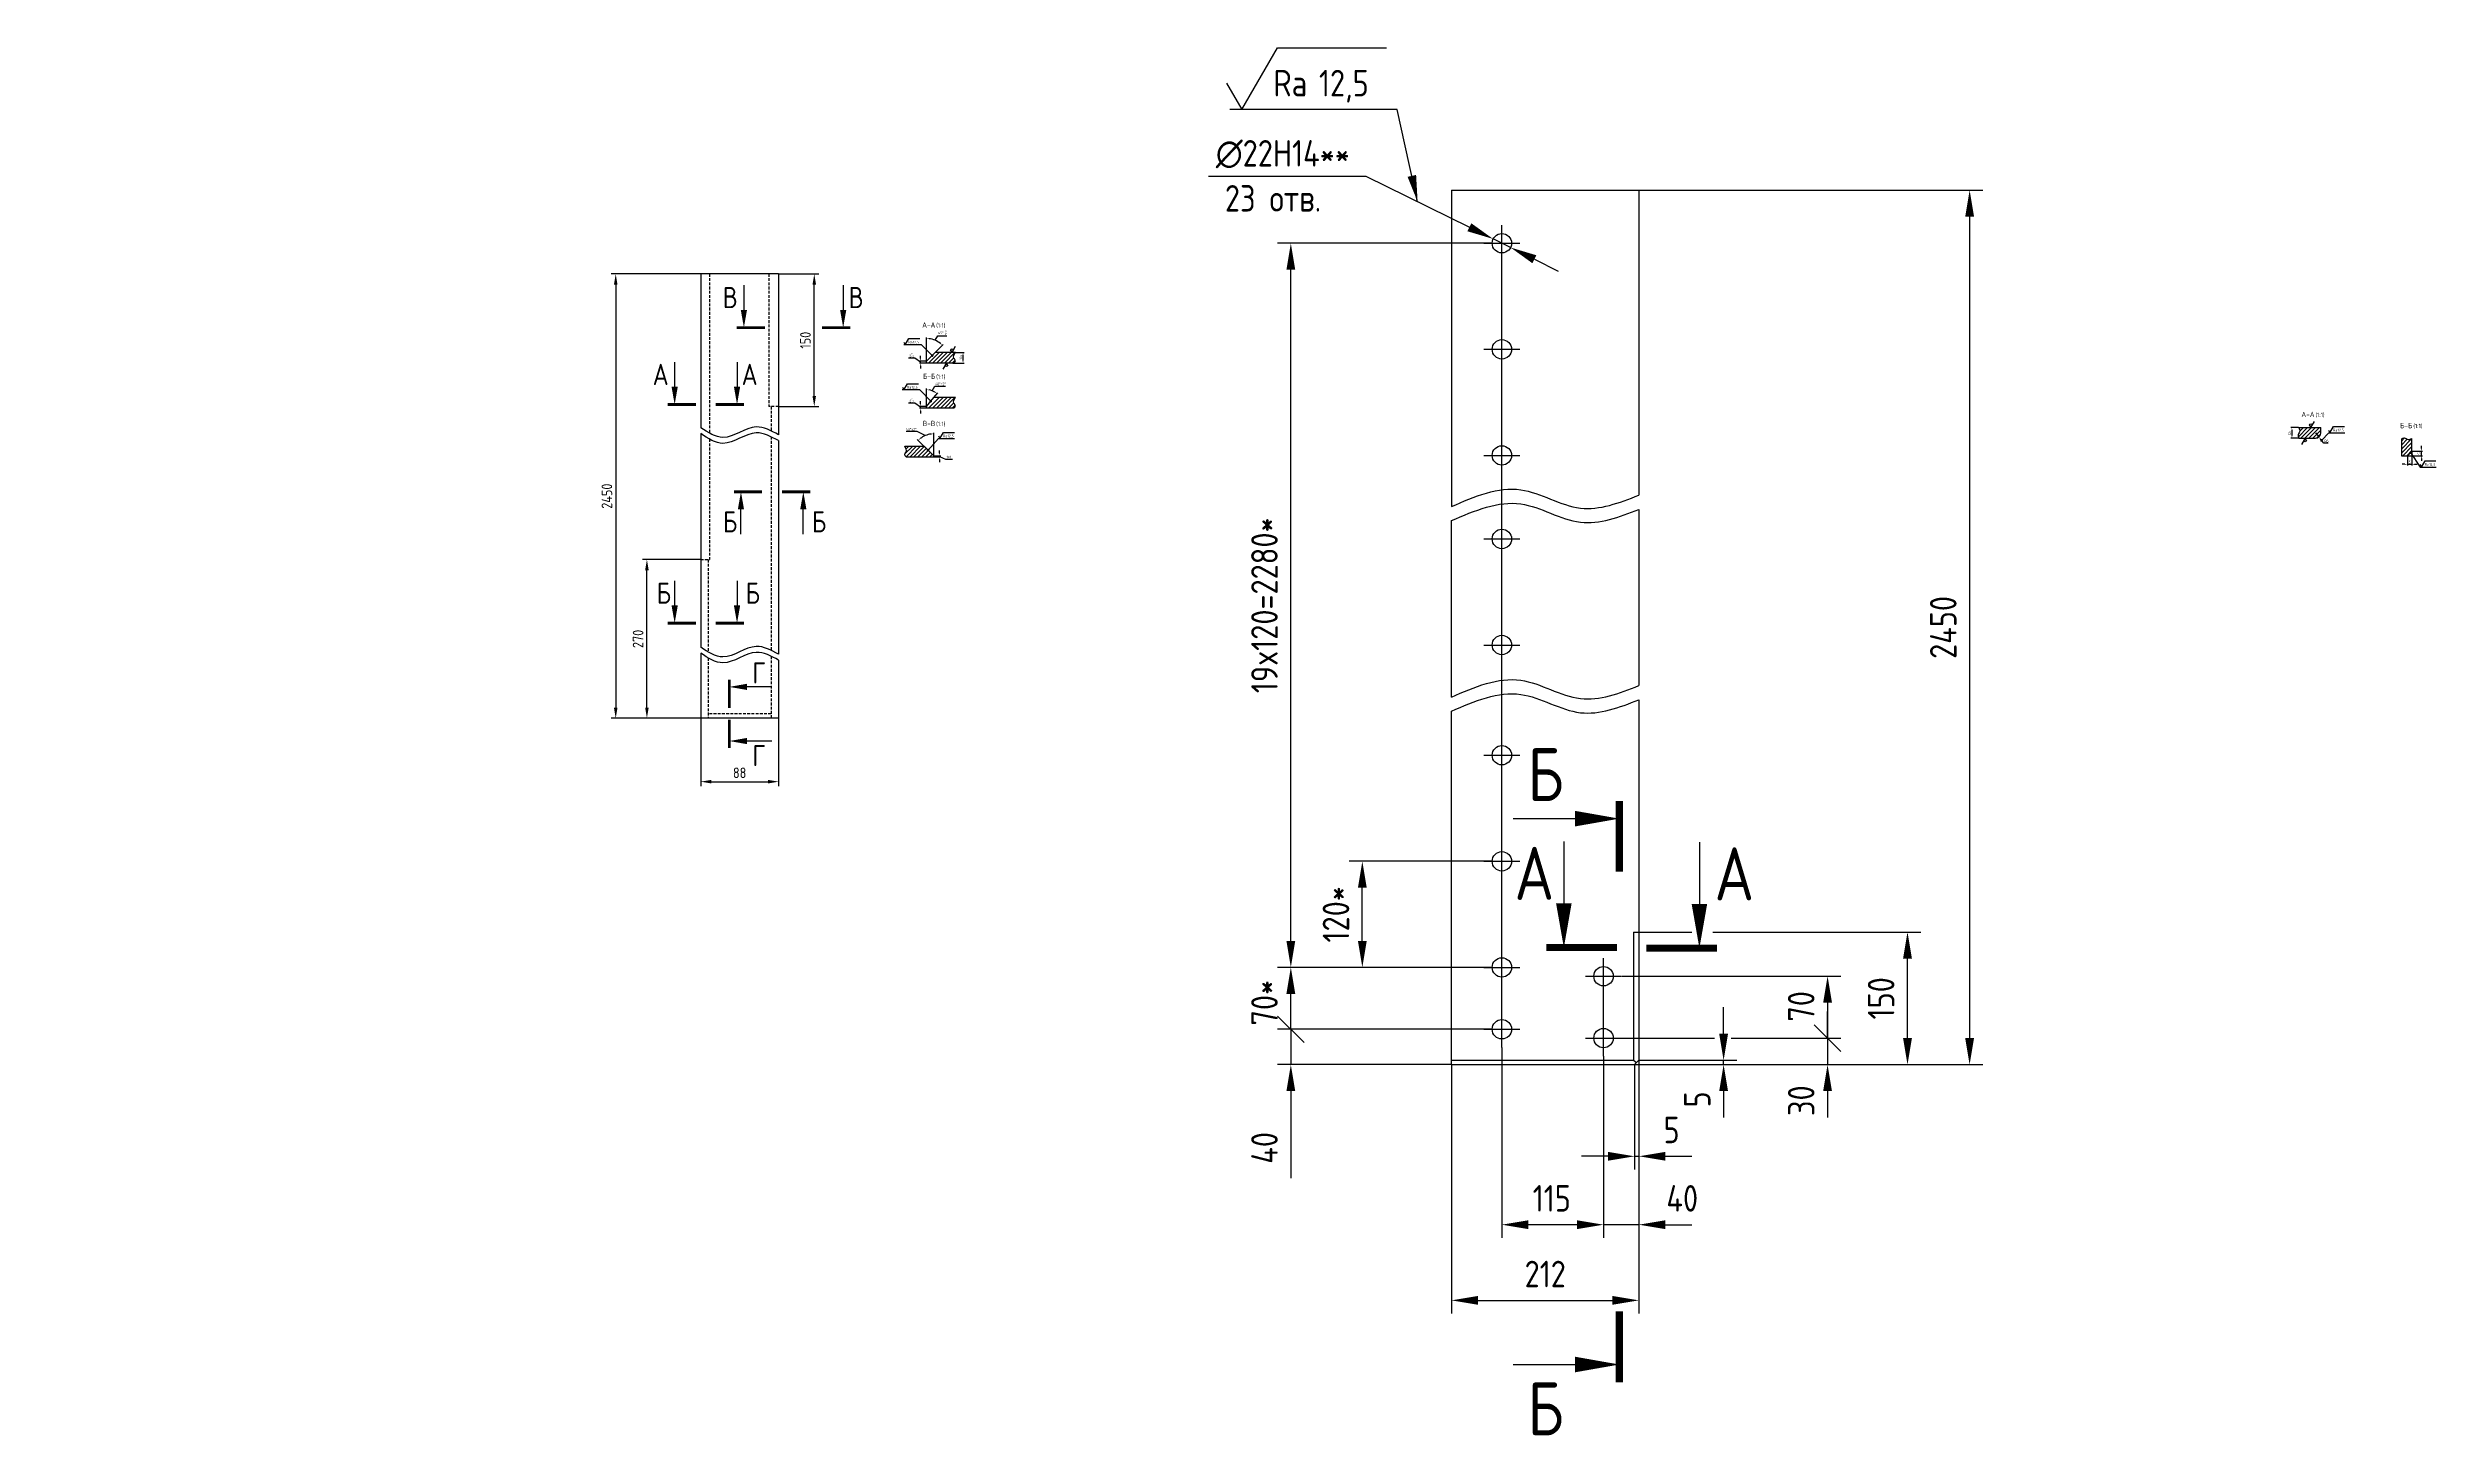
# Model space of a CAD drawing. Header units: millimetres. Extents: x 101 to 2803, y -903 to 666.
# The model-space entities are those that its viewports show. They can reach past a viewport. Long polylines and large blocks are cut down to what shows.
import ezdxf
from ezdxf.enums import TextEntityAlignment as Align

# ---------------------------------------------------------------- set-up
doc = ezdxf.new("R2010")
doc.units = ezdxf.units.MM
doc.header["$LTSCALE"] = 0.5
doc.linetypes.add('CENTER', pattern=[2, 1.25, -0.25, 0.25, -0.25])
doc.linetypes.add('HIDDEN', pattern=[9.525, 6.35, -3.175])
for name, color, linetype in [('Bord', 1, 'Continuous'), ('Cen', 5, 'CENTER'), ('Cont', 6, 'Continuous'), ('Dim', 7, 'Continuous'), ('Hatch', 2, 'Continuous'), ('Hide', 2, 'HIDDEN'), ('Text', 3, 'Continuous'), ('Textb', 6, 'Continuous')]:
    doc.layers.add(name, color=color, linetype=linetype)
doc.styles.add('Style1', font='romans.shx', dxfattribs={"width": 0.8})
doc.dimstyles.new('Anqular', dxfattribs={"dimtxt": 3, "dimasz": 3, "dimexe": 1.25, "dimexo": 0, "dimgap": 1, "dimtad": 2, "dimtoh": 1, "dimtxsty": 'Style1', "dimcen": 2.5, "dimclrt": 3, "dimadec": 0, "dimazin": 0, "dimtfac": 1, "dimtmove": 1, "dimatfit": 3, "dimfxl": 1, "dimarcsym": 0})
doc.dimstyles.new('Anqular$2', dxfattribs={"dimtxt": 3, "dimasz": 3, "dimexe": 1.25, "dimexo": 0, "dimgap": 1, "dimtad": 2, "dimtoh": 1, "dimtxsty": 'Style1', "dimcen": 2.5, "dimclrt": 3, "dimadec": 0, "dimazin": 0, "dimtfac": 1, "dimtmove": 1, "dimatfit": 3, "dimfxl": 1, "dimarcsym": 0})
doc.dimstyles.new('DIA_2', dxfattribs={"dimscale": 2, "dimtxt": 3, "dimasz": 3, "dimexe": 0.18, "dimexo": 0.0625, "dimgap": 1, "dimtad": 1, "dimtih": 1, "dimtoh": 1, "dimdec": 0, "dimdsep": 46, "dimtxsty": 'Style1', "dimcen": 0, "dimclrt": 3, "dimadec": 0, "dimazin": 0, "dimtfac": 1, "dimtdec": 0, "dimtmove": 0, "dimatfit": 3, "dimfxl": 1, "dimtolj": 1, "dimarcsym": 0})
doc.dimstyles.new('Lin', dxfattribs={"dimtxt": 3, "dimasz": 3, "dimexe": 1.25, "dimexo": 0, "dimgap": 1, "dimtad": 1, "dimtoh": 1, "dimdec": 3, "dimtxsty": 'Style1', "dimcen": 2.5, "dimclrt": 3, "dimadec": 0, "dimazin": 0, "dimtfac": 1, "dimtdec": 3, "dimtmove": 0, "dimatfit": 3, "dimldrblk": 'DOT', "dimfxl": 1, "dimarcsym": 0})
doc.dimstyles.new('Lin$0', dxfattribs={"dimtxt": 3, "dimasz": 3, "dimexe": 1.25, "dimexo": 0, "dimgap": 1, "dimtad": 1, "dimtoh": 1, "dimtxsty": 'Style1', "dimcen": 2.5, "dimclrt": 3, "dimadec": 0, "dimazin": 0, "dimtfac": 1, "dimtmove": 0, "dimatfit": 3, "dimldrblk": 'NONE', "dimfxl": 1, "dimarcsym": 0})
doc.dimstyles.new('LIN10', dxfattribs={"dimscale": 10, "dimtxt": 3, "dimasz": 3, "dimexe": 1.5, "dimexo": 0, "dimgap": 1.48, "dimtad": 1, "dimdec": 1, "dimzin": 12, "dimdsep": 46, "dimtxsty": 'Style1', "dimcen": 0, "dimclrt": 3, "dimadec": 0, "dimazin": 0, "dimtfac": 1, "dimtdec": 1, "dimtmove": 0, "dimatfit": 0, "dimfxl": 1, "dimtolj": 1, "dimtzin": 12, "dimarcsym": 0})

msp = doc.modelspace()

# ---------------------------------------------------------------- texts
at = {"layer": 'Hatch', "color": 3, "style": 'Style1', "width": 0.8}
msp.add_text('23 отв.', height=30, dxfattribs=at).set_placement((1432.3335, 481.141))

# ---------------------------------------------------------------- blocks, each defined once
blk = doc.blocks.new('ZNAK02')
at = {"layer": 'Textb', "style": 'Style1', "width": 0.8}
blk.add_attdef('А-А', text='', height=6, dxfattribs=at).set_placement((13.9, -0.1), align=Align.RIGHT)
blk.add_attdef('SC(1)', (14.9, -0.1), '', height=5, dxfattribs=at)
blk = doc.blocks.new('*D12')
at = {"layer": 'Defpoints', "color": 0, "transparency": 16777216}
for p in [(1088.1, 311.8), (1094.7, 311.8, 0), (1094.7, 309.8)]:
    blk.add_point(p, dxfattribs=at)
at = {"layer": 'Dim', "color": 0, "lineweight": -2, "transparency": 16777216}
for p, q in [((1081.5, 315.4), (1074.3, 315.4)), ((1088.1, 310.8), (1081.5, 315.4)), ((1094.7, 311.8), (1086.9, 311.8)), ((1094.7, 309.8), (1086.9, 309.8)), ((1088.1, 314.8), (1088.1, 317.8)), ((1088.1, 309.8), (1088.1, 311.8)), ((1088.1, 309.8), (1088.1, 311.8)), ((1088.1, 306.8), (1088.1, 303.8))]:
    blk.add_line(p, q, dxfattribs=at)
at = {"layer": 'Dim', "color": 0, "transparency": 16777216}
for points in [[(1087.6, 314.8), (1088.6, 314.8), (1088.1, 311.8)], [(1087.6, 306.8), (1088.6, 306.8), (1088.1, 309.8)]]:
    blk.add_solid(points, dxfattribs=at)
at = {"layer": 'Dim', "color": 3, "transparency": 16777216, "insert": (1077.9, 318.9), "char_height": 3, "attachment_point": 5, "style": 'Style1'}
blk.add_mtext('2{}{\\H0.71x;\\C3;\\S+1^ -2;}', dxfattribs=at)
blk = doc.blocks.new('_Dot')
at = {"color": 0, "linetype": 'ByBlock', "lineweight": -2}
blk.add_line((-0.5, 0), (-1, 0), dxfattribs=at)
at = {"color": 0, "linetype": 'ByBlock', "const_width": 0.5}
blk.add_lwpolyline([(-0.25, 0, 1), (0.25, 0, 1)], format="xyb", close=True, dxfattribs=at)
blk = doc.blocks.new('*D13')
at = {"layer": 'Defpoints', "color": 0, "transparency": 16777216}
for p in [(1124.5, 309.8), (1127.4, 321.8), (1136.1, 321.8)]:
    blk.add_point(p, dxfattribs=at)
at = {"layer": 'Dim', "color": 0, "lineweight": -2, "transparency": 16777216}
for p, q in [((1124.5, 309.8), (1137.4, 309.8)), ((1127.4, 321.8), (1137.4, 321.8)), ((1136.1, 312.8), (1136.1, 318.8))]:
    blk.add_line(p, q, dxfattribs=at)
at = {"layer": 'Dim', "color": 0, "transparency": 16777216}
for points in [[(1135.6, 318.8), (1136.6, 318.8), (1136.1, 321.8)], [(1135.6, 312.8), (1136.6, 312.8), (1136.1, 309.8)]]:
    blk.add_solid(points, dxfattribs=at)
at = {"layer": 'Dim', "color": 3, "transparency": 16777216, "insert": (1133.6, 316.3), "char_height": 3, "attachment_point": 5, "rotation": 90, "style": 'Style1'}
blk.add_mtext('12*', dxfattribs=at)
blk = doc.blocks.new('_None')
blk = doc.blocks.new('*D14')
at = {"layer": 'Defpoints', "color": 0, "transparency": 16777216}
for p in [(1101.3, 336.6), (1094.7, 311.8), (1094.7, 311.8), (1094.7, 309.8), (1104.7, 321.8)]:
    blk.add_point(p, dxfattribs=at)
at = {"layer": 'Dim', "color": 0, "lineweight": -2, "transparency": 16777216}
for p, q in [((1094.7, 311.8), (1094.7, 338.7)), ((1104.5, 335.5), (1107.6, 340.6)), ((1104.7, 321.8), (1113.7, 330.8)), ((1107.6, 340.6), (1117.6, 340.6))]:
    blk.add_line(p, q, dxfattribs=at)
blk.add_arc((1094.7, 311.8), 25.7, 51.6957, 83.3043, dxfattribs=at)
at = {"layer": 'Dim', "color": 0, "transparency": 16777216}
for points in [[(1097.7, 336.8), (1097.7, 337.8), (1094.7, 337.5)], [(1110.9, 332.3), (1110.3, 331.6), (1112.9, 329.9)]]:
    blk.add_solid(points, dxfattribs=at)
at = {"layer": 'Dim', "color": 3, "transparency": 16777216, "insert": (1113.1, 344), "char_height": 3, "attachment_point": 5, "style": 'Style1'}
blk.add_mtext('\\A1;45°{\\H2.100000;\\S+2°^  0°;}', dxfattribs=at)
blk = doc.blocks.new('sherISO_01')
at = {"layer": 'Text'}
blk.add_line((4.04, 7), (16.36, 7), dxfattribs=at)
blk.add_lwpolyline([(-1.73, 3), (0, 0), (4.04, 7)], dxfattribs=at)
at = {"layer": 'Text', "style": 'Style1', "width": 0.8}
blk.add_text('Ra', height=3, dxfattribs=at).set_placement((3.58, 1.5))
blk.add_attdef('12,5', (8.73, 1.5), '', height=3, dxfattribs=at)
blk = doc.blocks.new('*D15')
at = {"layer": 'Defpoints', "color": 0, "transparency": 16777216}
for p in [(1088.1, 260.8), (1094.7, 260.8, 0), (1094.7, 258.8)]:
    blk.add_point(p, dxfattribs=at)
at = {"layer": 'Dim', "color": 0, "lineweight": -2, "transparency": 16777216}
for p, q in [((1081.5, 264.4), (1074.3, 264.4)), ((1088.1, 259.8), (1081.5, 264.4)), ((1094.7, 260.8), (1086.9, 260.8)), ((1094.7, 258.8), (1086.9, 258.8)), ((1088.1, 263.8), (1088.1, 266.8)), ((1088.1, 258.8), (1088.1, 260.8)), ((1088.1, 258.8), (1088.1, 260.8)), ((1088.1, 255.8), (1088.1, 252.8))]:
    blk.add_line(p, q, dxfattribs=at)
at = {"layer": 'Dim', "color": 0, "transparency": 16777216}
for points in [[(1087.6, 263.8), (1088.6, 263.8), (1088.1, 260.8)], [(1087.6, 255.8), (1088.6, 255.8), (1088.1, 258.8)]]:
    blk.add_solid(points, dxfattribs=at)
at = {"layer": 'Dim', "color": 3, "transparency": 16777216, "insert": (1077.9, 267.9), "char_height": 3, "attachment_point": 5, "style": 'Style1'}
blk.add_mtext('2{}{\\H0.71x;\\C3;\\S+1^ -2;}', dxfattribs=at)
blk = doc.blocks.new('*D16')
at = {"layer": 'Defpoints', "color": 0, "transparency": 16777216}
for p in [(1099, 279.1), (1103.1, 270.8), (1094.7, 260.8), (1094.7, 260.8), (1094.7, 258.8)]:
    blk.add_point(p, dxfattribs=at)
at = {"layer": 'Dim', "color": 0, "lineweight": -2, "transparency": 16777216}
for p, q in [((1094.7, 260.8), (1094.7, 280.9)), ((1101.1, 278.5), (1104.1, 283.7)), ((1103.1, 270.8), (1107.6, 276.2)), ((1104.1, 283.7), (1116.3, 283.7))]:
    blk.add_line(p, q, dxfattribs=at)
blk.add_arc((1094.7, 260.8), 18.8, 59.145, 80.855, dxfattribs=at)
at = {"layer": 'Dim', "color": 0, "transparency": 16777216}
for points in [[(1097.6, 278.9), (1097.7, 279.9), (1094.7, 279.6)], [(1104.6, 277.4), (1104.1, 276.5), (1106.8, 275.2)]]:
    blk.add_solid(points, dxfattribs=at)
at = {"layer": 'Dim', "color": 3, "transparency": 16777216, "insert": (1110.7, 286.2), "char_height": 3, "attachment_point": 5, "style": 'Style1'}
blk.add_mtext('40°%%p2%%d', dxfattribs=at)
blk = doc.blocks.new('sherISO_09')
at = {"layer": 'Text'}
for q in [(-1.7, 3), (4, 7)]:
    blk.add_line((0, 0), q, dxfattribs=at)
blk.add_circle((0, 2.7), 1.35, dxfattribs=at)
blk = doc.blocks.new('*D20')
at = {"layer": 'Defpoints', "color": 0, "transparency": 16777216}
for p in [(839.4, 410.6), (743.2, -92.1), (839.4, -92.1)]:
    blk.add_point(p, dxfattribs=at)
at = {"layer": 'Dim', "color": 0, "lineweight": -2, "transparency": 16777216}
for p, q in [((839.4, 410.6), (738.2, 410.6)), ((743.2, 398.6), (743.2, -80.1)), ((839.4, -92.1), (738.2, -92.1))]:
    blk.add_line(p, q, dxfattribs=at)
at = {"layer": 'Dim', "color": 0, "transparency": 16777216}
for points in [[(741.2, 398.6), (745.2, 398.6), (743.2, 410.6)], [(741.2, -80.1), (745.2, -80.1), (743.2, -92.1)]]:
    blk.add_solid(points, dxfattribs=at)
at = {"layer": 'Dim', "color": 3, "transparency": 16777216, "insert": (733.2, 159.2), "char_height": 12, "attachment_point": 5, "rotation": 90, "style": 'Style1'}
blk.add_mtext('2450', dxfattribs=at)
blk = doc.blocks.new('*D21')
at = {"layer": 'Defpoints', "color": 0, "transparency": 16777216}
for p in [(778.5, 87.4), (839.4, 87.4), (927.4, -92.1)]:
    blk.add_point(p, dxfattribs=at)
at = {"layer": 'Dim', "color": 0, "lineweight": -2, "transparency": 16777216}
for p, q in [((839.4, 87.4), (773.5, 87.4)), ((778.5, -80.1), (778.5, 75.4)), ((927.4, -92.1), (773.5, -92.1))]:
    blk.add_line(p, q, dxfattribs=at)
at = {"layer": 'Dim', "color": 0, "transparency": 16777216}
for points in [[(776.5, 75.4), (780.5, 75.4), (778.5, 87.4)], [(776.5, -80.1), (780.5, -80.1), (778.5, -92.1)]]:
    blk.add_solid(points, dxfattribs=at)
at = {"layer": 'Dim', "color": 3, "transparency": 16777216, "insert": (768.5, -2.3), "char_height": 12, "attachment_point": 5, "rotation": 90, "style": 'Style1'}
blk.add_mtext('270', dxfattribs=at)
blk = doc.blocks.new('razrez05')
at = {"layer": 'Text', "const_width": 0.8}
blk.add_lwpolyline([(-2, 0), (6, 0)], dxfattribs=at)
at = {"layer": 'Text'}
blk.add_lwpolyline([(0, 0, 0, 1.76, 0), (0, -5, 1.76, 1.76, 0)], format="xyseb", dxfattribs=at)
blk.add_lwpolyline([(0, -12), (0, -5)], dxfattribs=at)
at = {"layer": 'Textb', "style": 'Style1', "width": 0.8}
blk.add_attdef('А', text='', height=6, dxfattribs=at).set_placement((-1.7, -11.5, 39), align=Align.RIGHT)
blk = doc.blocks.new('*D22')
at = {"layer": 'Defpoints', "color": 0, "transparency": 16777216}
for p in [(839.4, -92.1), (927.4, -92.1), (927.4, -163.8)]:
    blk.add_point(p, dxfattribs=at)
at = {"layer": 'Dim', "color": 0, "lineweight": -2, "transparency": 16777216}
for p, q in [((839.4, -92.1), (839.4, -168.8)), ((927.4, -92.1), (927.4, -168.8)), ((851.4, -163.8), (915.4, -163.8))]:
    blk.add_line(p, q, dxfattribs=at)
at = {"layer": 'Dim', "color": 0, "transparency": 16777216}
for points in [[(851.4, -161.8), (851.4, -165.8), (839.4, -163.8)], [(915.4, -161.8), (915.4, -165.8), (927.4, -163.8)]]:
    blk.add_solid(points, dxfattribs=at)
at = {"layer": 'Dim', "color": 3, "transparency": 16777216, "insert": (883.4, -153.8), "char_height": 12, "attachment_point": 5, "style": 'Style1'}
blk.add_mtext('88', dxfattribs=at)
blk = doc.blocks.new('*D24')
at = {"layer": 'Defpoints', "color": 0, "transparency": 16777216}
for p in [(1103, 204.7), (1103, 203.7), (1109.5, 204.7)]:
    blk.add_point(p, dxfattribs=at)
at = {"layer": 'Dim', "color": 0, "lineweight": -2, "transparency": 16777216}
for p, q in [((1103, 204.7), (1110.8, 204.7)), ((1103, 203.7), (1110.8, 203.7)), ((1109.5, 207.7), (1109.5, 210.7)), ((1109.5, 203.7), (1109.5, 204.7)), ((1109.5, 203.7), (1109.5, 204.7)), ((1109.5, 204.2), (1116.2, 200.9)), ((1109.5, 200.7), (1109.5, 197.7)), ((1116.2, 200.9), (1124, 200.9))]:
    blk.add_line(p, q, dxfattribs=at)
at = {"layer": 'Dim', "color": 0, "transparency": 16777216}
for points in [[(1109, 207.7), (1110, 207.7), (1109.5, 204.7)], [(1109, 200.7), (1110, 200.7), (1109.5, 203.7)]]:
    blk.add_solid(points, dxfattribs=at)
at = {"layer": 'Dim', "color": 3, "transparency": 16777216, "insert": (1120.1, 203.4), "char_height": 3, "attachment_point": 5, "style": 'Style1'}
blk.add_mtext('1%%p1', dxfattribs=at)
blk = doc.blocks.new('*D25')
at = {"layer": 'Defpoints', "color": 0, "transparency": 16777216}
for p in [(1096.5, 228.9), (1093, 214.7), (1103, 204.7), (1103, 204.7), (1103, 202.7)]:
    blk.add_point(p, dxfattribs=at)
at = {"layer": 'Dim', "color": 0, "lineweight": -2, "transparency": 16777216}
for p, q in [((1084.1, 232.3), (1071.9, 232.3)), ((1093.4, 227.8), (1084.1, 232.3)), ((1093, 214.7), (1084.4, 223.3)), ((1103, 204.7), (1103, 231))]:
    blk.add_line(p, q, dxfattribs=at)
blk.add_arc((1103, 204.7), 25, 96.8732, 128.1268, dxfattribs=at)
at = {"layer": 'Dim', "color": 0, "transparency": 16777216}
for points in [[(1087.8, 224), (1087.2, 224.7), (1085.3, 222.4)], [(1099.9, 230), (1100, 229), (1103, 229.7)]]:
    blk.add_solid(points, dxfattribs=at)
at = {"layer": 'Dim', "color": 3, "transparency": 16777216, "insert": (1077.5, 234.8), "char_height": 3, "attachment_point": 5, "style": 'Style1'}
blk.add_mtext('45°%%p2%%d', dxfattribs=at)
blk = doc.blocks.new('*D26')
at = {"layer": 'Defpoints', "color": 0, "transparency": 16777216}
for p in [(927.4, 410.6), (967.8, 410.6), (927.4, 260.6)]:
    blk.add_point(p, dxfattribs=at)
at = {"layer": 'Dim', "color": 0, "lineweight": -2, "transparency": 16777216}
for p, q in [((927.4, 410.6), (972.8, 410.6)), ((967.8, 272.6), (967.8, 398.6)), ((927.4, 260.6), (972.8, 260.6))]:
    blk.add_line(p, q, dxfattribs=at)
at = {"layer": 'Dim', "color": 0, "transparency": 16777216}
for points in [[(965.8, 398.6), (969.8, 398.6), (967.8, 410.6)], [(965.8, 272.6), (969.8, 272.6), (967.8, 260.6)]]:
    blk.add_solid(points, dxfattribs=at)
at = {"layer": 'Dim', "color": 3, "transparency": 16777216, "insert": (957.8, 335.6), "char_height": 12, "attachment_point": 5, "rotation": 90, "style": 'Style1'}
blk.add_mtext('150', dxfattribs=at)
blk = doc.blocks.new('razrez03')
at = {"layer": 'Text'}
blk.add_lwpolyline([(0, 0, 0, 1.76, 0), (5, 0, 1.76, 1.76, 0)], format="xyseb", dxfattribs=at)
at = {"layer": 'Text', "const_width": 0.8}
blk.add_lwpolyline([(0, 2), (0, -6)], dxfattribs=at)
at = {"layer": 'Text'}
blk.add_lwpolyline([(12, 0), (5, 0)], dxfattribs=at)
at = {"layer": 'Textb', "style": 'Style1', "width": 0.8}
blk.add_attdef('A', (6.5, 2), '', height=6, dxfattribs=at)
blk = doc.blocks.new('*D28')
at = {"layer": 'Defpoints', "color": 0, "transparency": 16777216}
for p in [(2770.2, 205), (2775.2, 205.5), (2775.2, 195.3)]:
    blk.add_point(p, dxfattribs=at)
at = {"layer": 'Dim', "color": 0, "lineweight": -2, "transparency": 16777216}
for p, q in [((2767.2, 195.3), (2764.2, 195.3)), ((2770.2, 205), (2770.2, 194)), ((2770.2, 195.3), (2775.2, 195.3)), ((2775.2, 205.5), (2775.2, 194)), ((2778.2, 195.3), (2781.2, 195.3))]:
    blk.add_line(p, q, dxfattribs=at)
at = {"layer": 'Dim', "color": 0, "transparency": 16777216}
for points in [[(2767.2, 195.8), (2767.2, 194.8), (2770.2, 195.3)], [(2778.2, 195.8), (2778.2, 194.8), (2775.2, 195.3)]]:
    blk.add_solid(points, dxfattribs=at)
at = {"layer": 'Dim', "color": 3, "transparency": 16777216, "insert": (2772.7, 197.8), "char_height": 3, "attachment_point": 5, "style": 'Style1'}
blk.add_mtext('5', dxfattribs=at)
blk = doc.blocks.new('*D29')
at = {"layer": 'Defpoints', "color": 0, "transparency": 16777216}
for p in [(2770.2, 205), (2775.2, 210), (2785.8, 210)]:
    blk.add_point(p, dxfattribs=at)
at = {"layer": 'Dim', "color": 0, "lineweight": -2, "transparency": 16777216}
for p, q in [((2770.2, 205), (2787, 205)), ((2775.2, 210), (2787, 210)), ((2785.8, 213), (2785.8, 216)), ((2785.8, 205), (2785.8, 210)), ((2785.8, 202), (2785.8, 199))]:
    blk.add_line(p, q, dxfattribs=at)
at = {"layer": 'Dim', "color": 0, "transparency": 16777216}
for points in [[(2785.3, 213), (2786.3, 213), (2785.8, 210)], [(2785.3, 202), (2786.3, 202), (2785.8, 205)]]:
    blk.add_solid(points, dxfattribs=at)
at = {"layer": 'Dim', "color": 3, "transparency": 16777216, "insert": (2783.3, 207.5), "char_height": 3, "attachment_point": 5, "rotation": 90, "style": 'Style1'}
blk.add_mtext('5', dxfattribs=at)
blk = doc.blocks.new('*D31')
at = {"layer": 'Defpoints', "color": 0, "transparency": 16777216}
for p in [(1984.2, -333.9), (2204.5, -333.9), (1802.3, -483.9)]:
    blk.add_point(p, dxfattribs=at)
at = {"layer": 'Dim', "color": 0, "lineweight": -2, "transparency": 16777216}
for p, q in [((1984.2, -333.9), (2219.5, -333.9)), ((2204.5, -453.9), (2204.5, -363.9)), ((1802.3, -483.9), (2219.5, -483.9))]:
    blk.add_line(p, q, dxfattribs=at)
at = {"layer": 'Dim', "color": 0, "transparency": 16777216}
for points in [[(2199.5, -363.9), (2209.5, -363.9), (2204.5, -333.9)], [(2199.5, -453.9), (2209.5, -453.9), (2204.5, -483.9)]]:
    blk.add_solid(points, dxfattribs=at)
at = {"layer": 'Dim', "color": 3, "transparency": 16777216, "insert": (2174.7, -408.9), "char_height": 30, "attachment_point": 5, "rotation": 90, "style": 'Style1'}
blk.add_mtext('\\A1;150', dxfattribs=at)
blk = doc.blocks.new('*D32')
at = {"layer": 'Defpoints', "color": 0, "transparency": 16777216}
for p in [(1587.8, -253.9), (1734.7, -253.9), (1734.7, -373.9)]:
    blk.add_point(p, dxfattribs=at)
at = {"layer": 'Dim', "color": 0, "lineweight": -2, "transparency": 16777216}
for p, q in [((1734.7, -253.9), (1572.8, -253.9)), ((1587.8, -343.9), (1587.8, -283.9)), ((1734.7, -373.9), (1572.8, -373.9))]:
    blk.add_line(p, q, dxfattribs=at)
at = {"layer": 'Dim', "color": 0, "transparency": 16777216}
for points in [[(1582.8, -283.9), (1592.8, -283.9), (1587.8, -253.9)], [(1582.8, -343.9), (1592.8, -343.9), (1587.8, -373.9)]]:
    blk.add_solid(points, dxfattribs=at)
at = {"layer": 'Dim', "color": 3, "transparency": 16777216, "insert": (1558, -313.9), "char_height": 30, "attachment_point": 5, "rotation": 90, "style": 'Style1'}
blk.add_mtext('\\A1;120*', dxfattribs=at)
blk = doc.blocks.new('*D33')
at = {"layer": 'Defpoints', "color": 0, "transparency": 16777216}
for p in [(1506.9, 445.3), (1734.7, 445.3), (1734.7, -373.9)]:
    blk.add_point(p, dxfattribs=at)
at = {"layer": 'Dim', "color": 0, "lineweight": -2, "transparency": 16777216}
for p, q in [((1734.7, 445.3), (1491.9, 445.3)), ((1506.9, -343.9), (1506.9, 415.3)), ((1734.7, -373.9), (1491.9, -373.9))]:
    blk.add_line(p, q, dxfattribs=at)
at = {"layer": 'Dim', "color": 0, "transparency": 16777216}
for points in [[(1501.9, 415.3), (1511.9, 415.3), (1506.9, 445.3)], [(1501.9, -343.9), (1511.9, -343.9), (1506.9, -373.9)]]:
    blk.add_solid(points, dxfattribs=at)
at = {"layer": 'Dim', "color": 3, "transparency": 16777216, "insert": (1477.1, 35.7), "char_height": 30, "attachment_point": 5, "rotation": 90, "style": 'Style1'}
blk.add_mtext('\\A1;19x120=2280*', dxfattribs=at)
blk = doc.blocks.new('*D34')
at = {"layer": 'Defpoints', "color": 0, "transparency": 16777216}
for p in [(1900.7, 505.3), (1900.7, -483.9), (2274.8, -483.9)]:
    blk.add_point(p, dxfattribs=at)
at = {"layer": 'Dim', "color": 0, "lineweight": -2, "transparency": 16777216}
for p, q in [((1900.7, 505.3), (2289.8, 505.3)), ((2274.8, 475.3), (2274.8, -453.9)), ((1900.7, -483.9), (2289.8, -483.9))]:
    blk.add_line(p, q, dxfattribs=at)
at = {"layer": 'Dim', "color": 0, "transparency": 16777216}
for points in [[(2269.8, 475.3), (2279.8, 475.3), (2274.8, 505.3)], [(2269.8, -453.9), (2279.8, -453.9), (2274.8, -483.9)]]:
    blk.add_solid(points, dxfattribs=at)
at = {"layer": 'Dim', "color": 3, "transparency": 16777216, "insert": (2245, 10.7), "char_height": 30, "attachment_point": 5, "rotation": 90, "style": 'Style1'}
blk.add_mtext('\\A1;2450', dxfattribs=at)
blk = doc.blocks.new('_Oblique')
at = {"color": 0, "linetype": 'ByBlock', "lineweight": -2}
blk.add_line((-0.5, -0.5), (0.5, 0.5), dxfattribs=at)
blk = doc.blocks.new('*D35')
at = {"layer": 'Defpoints', "color": 0, "transparency": 16777216}
for p in [(1506.9, -443.9), (1734.7, -443.9), (1688.7, -483.9)]:
    blk.add_point(p, dxfattribs=at)
at = {"layer": 'Dim', "color": 0, "lineweight": -2, "transparency": 16777216}
for p, q in [((1506.9, -443.9), (1506.9, -383.9)), ((1734.7, -443.9), (1491.9, -443.9)), ((1506.9, -443.9), (1506.9, -483.9)), ((1688.7, -483.9), (1491.9, -483.9)), ((1506.9, -513.9), (1506.9, -612.4))]:
    blk.add_line(p, q, dxfattribs=at)
at = {"layer": 'Dim', "color": 0, "transparency": 16777216}
blk.add_solid([(1501.9, -513.9), (1511.9, -513.9), (1506.9, -483.9)], dxfattribs=at)
at = {"layer": 'Dim', "color": 0, "lineweight": -2, "transparency": 16777216, "xscale": 30, "yscale": 30, "zscale": 30, "rotation": 270}
blk.add_blockref('_Oblique', (1506.9, -443.9), dxfattribs=at)
at = {"layer": 'Dim', "color": 3, "transparency": 16777216, "insert": (1477.1, -578.1), "char_height": 30, "attachment_point": 5, "rotation": 90, "style": 'Style1'}
blk.add_mtext('\\A1;40', dxfattribs=at)
blk = doc.blocks.new('*D36')
at = {"layer": 'Defpoints', "color": 0, "transparency": 16777216}
for p in [(1506.9, -373.9), (1734.7, -373.9), (1734.7, -443.9)]:
    blk.add_point(p, dxfattribs=at)
at = {"layer": 'Dim', "color": 0, "lineweight": -2, "transparency": 16777216}
for p, q in [((1734.7, -373.9), (1491.9, -373.9)), ((1506.9, -443.9), (1506.9, -403.9)), ((1734.7, -443.9), (1491.9, -443.9))]:
    blk.add_line(p, q, dxfattribs=at)
at = {"layer": 'Dim', "color": 0, "transparency": 16777216}
blk.add_solid([(1501.9, -403.9), (1511.9, -403.9), (1506.9, -373.9)], dxfattribs=at)
at = {"layer": 'Dim', "color": 0, "lineweight": -2, "transparency": 16777216, "xscale": 30, "yscale": 30, "zscale": 30, "rotation": 270}
blk.add_blockref('_Oblique', (1506.9, -443.9), dxfattribs=at)
at = {"layer": 'Dim', "color": 3, "transparency": 16777216, "insert": (1477.1, -413.9), "char_height": 30, "attachment_point": 5, "rotation": 90, "style": 'Style1'}
blk.add_mtext('\\A1;70*', dxfattribs=at)
blk = doc.blocks.new('razrez07')
at = {"layer": 'Text'}
blk.add_lwpolyline([(0, 12), (0, 5)], dxfattribs=at)
blk.add_lwpolyline([(0, 0, 0, 1.76, 0), (0, 5, 1.76, 1.76, 0)], format="xyseb", dxfattribs=at)
at = {"layer": 'Text', "const_width": 0.8}
blk.add_lwpolyline([(-2, 0), (6, 0)], dxfattribs=at)
at = {"layer": 'Textb', "style": 'Style1', "width": 0.8}
blk.add_attdef('А', (-5.59, 5.4), '', height=6, dxfattribs=at)
blk = doc.blocks.new('*D37')
at = {"layer": 'Defpoints', "color": 0, "transparency": 16777216}
for p in [(2007.1, -453.9), (1881.2, -483.9), (2114.1, -483.9)]:
    blk.add_point(p, dxfattribs=at)
at = {"layer": 'Dim', "color": 0, "lineweight": -2, "transparency": 16777216}
for p, q in [((2114.1, -453.9), (2114.1, -423.9)), ((2007.1, -453.9), (2129.1, -453.9)), ((2114.1, -453.9), (2114.1, -483.9)), ((1881.2, -483.9), (2129.1, -483.9)), ((2114.1, -513.9), (2114.1, -543.9))]:
    blk.add_line(p, q, dxfattribs=at)
at = {"layer": 'Dim', "color": 0, "transparency": 16777216}
blk.add_solid([(2109.1, -513.9), (2119.1, -513.9), (2114.1, -483.9)], dxfattribs=at)
at = {"layer": 'Dim', "color": 0, "lineweight": -2, "transparency": 16777216, "xscale": 30, "yscale": 30, "zscale": 30, "rotation": 270}
blk.add_blockref('_Oblique', (2114.1, -453.9), dxfattribs=at)
at = {"layer": 'Dim', "color": 3, "transparency": 16777216, "insert": (2084.3, -524.7), "char_height": 30, "attachment_point": 5, "rotation": 90, "style": 'Style1'}
blk.add_mtext('\\A1;30', dxfattribs=at)
blk = doc.blocks.new('*D38')
at = {"layer": 'Defpoints', "color": 0, "transparency": 16777216}
for p in [(1860.7, -474.4), (1900.7, -478.9), (1860.7, -665)]:
    blk.add_point(p, dxfattribs=at)
at = {"layer": 'Dim', "color": 0, "lineweight": -2, "transparency": 16777216}
for p, q in [((1860.7, -474.4), (1860.7, -680)), ((1900.7, -478.9), (1900.7, -680)), ((1830.7, -665), (1800.7, -665)), ((1900.7, -665), (1860.7, -665)), ((1930.7, -665), (1960.7, -665))]:
    blk.add_line(p, q, dxfattribs=at)
at = {"layer": 'Dim', "color": 0, "transparency": 16777216}
for points in [[(1830.7, -660), (1830.7, -670), (1860.7, -665)], [(1930.7, -660), (1930.7, -670), (1900.7, -665)]]:
    blk.add_solid(points, dxfattribs=at)
at = {"layer": 'Dim', "color": 3, "transparency": 16777216, "insert": (1949.7, -635.2), "char_height": 30, "attachment_point": 5, "style": 'Style1'}
blk.add_mtext('\\A1;40', dxfattribs=at)
blk = doc.blocks.new('*D39')
at = {"layer": 'Defpoints', "color": 0, "transparency": 16777216}
for p in [(1745.7, -464.4), (1860.7, -483.9), (1745.7, -665)]:
    blk.add_point(p, dxfattribs=at)
at = {"layer": 'Dim', "color": 0, "lineweight": -2, "transparency": 16777216}
for p, q in [((1745.7, -464.4), (1745.7, -680)), ((1860.7, -483.9), (1860.7, -680)), ((1830.7, -665), (1775.7, -665))]:
    blk.add_line(p, q, dxfattribs=at)
at = {"layer": 'Dim', "color": 0, "transparency": 16777216}
for points in [[(1775.7, -660), (1775.7, -670), (1745.7, -665)], [(1830.7, -660), (1830.7, -670), (1860.7, -665)]]:
    blk.add_solid(points, dxfattribs=at)
at = {"layer": 'Dim', "color": 3, "transparency": 16777216, "insert": (1802.1, -635.2), "char_height": 30, "attachment_point": 5, "style": 'Style1'}
blk.add_mtext('\\A1;115', dxfattribs=at)
blk = doc.blocks.new('*D40')
at = {"layer": 'Defpoints', "color": 0, "transparency": 16777216}
for p in [(1688.7, -483.9), (1900.7, -478.9), (1900.7, -750.6)]:
    blk.add_point(p, dxfattribs=at)
at = {"layer": 'Dim', "color": 0, "lineweight": -2, "transparency": 16777216}
for p, q in [((1688.7, -483.9), (1688.7, -765.6)), ((1900.7, -478.9), (1900.7, -765.6)), ((1718.7, -750.6), (1870.7, -750.6))]:
    blk.add_line(p, q, dxfattribs=at)
at = {"layer": 'Dim', "color": 0, "transparency": 16777216}
for points in [[(1718.7, -745.6), (1718.7, -755.6), (1688.7, -750.6)], [(1870.7, -745.6), (1870.7, -755.6), (1900.7, -750.6)]]:
    blk.add_solid(points, dxfattribs=at)
at = {"layer": 'Dim', "color": 3, "transparency": 16777216, "insert": (1794.7, -720.8), "char_height": 30, "attachment_point": 5, "style": 'Style1'}
blk.add_mtext('\\A1;212', dxfattribs=at)
blk = doc.blocks.new('*D41')
at = {"layer": 'Defpoints', "color": 0, "transparency": 16777216}
for p in [(1881.2, -383.9), (2005.1, -453.9), (2114.1, -453.9)]:
    blk.add_point(p, dxfattribs=at)
at = {"layer": 'Dim', "color": 0, "lineweight": -2, "transparency": 16777216}
for p, q in [((1881.2, -383.9), (2129.1, -383.9)), ((2114.1, -413.9), (2114.1, -453.9)), ((2005.1, -453.9), (2129.1, -453.9))]:
    blk.add_line(p, q, dxfattribs=at)
at = {"layer": 'Dim', "color": 0, "transparency": 16777216}
blk.add_solid([(2109.1, -413.9), (2119.1, -413.9), (2114.1, -383.9)], dxfattribs=at)
at = {"layer": 'Dim', "color": 0, "lineweight": -2, "transparency": 16777216, "xscale": 30, "yscale": 30, "zscale": 30, "rotation": 270}
blk.add_blockref('_Oblique', (2114.1, -453.9), dxfattribs=at)
at = {"layer": 'Dim', "color": 3, "transparency": 16777216, "insert": (2084.3, -418), "char_height": 30, "attachment_point": 5, "rotation": 90, "style": 'Style1'}
blk.add_mtext('\\A1;70', dxfattribs=at)
blk = doc.blocks.new('*D42')
at = {"layer": 'Defpoints', "color": 0, "transparency": 16777216}
for p in [(1735.8, 450.2), (1755.5, 440.5)]:
    blk.add_point(p, dxfattribs=at)
at = {"layer": 'Dim', "color": 0, "lineweight": -2, "transparency": 16777216}
for p, q in [((1413.8, 521.1), (1591.8, 521.1)), ((1591.8, 521.1), (1708.9, 463.4)), ((1755.5, 440.5), (1735.8, 450.2)), ((1782.4, 427.2), (1809.4, 413.9))]:
    blk.add_line(p, q, dxfattribs=at)
at = {"layer": 'Dim', "color": 0, "transparency": 16777216}
for points in [[(1711.1, 467.9), (1706.7, 458.9), (1735.8, 450.2)], [(1784.7, 431.7), (1780.2, 422.7), (1755.5, 440.5)]]:
    blk.add_solid(points, dxfattribs=at)
at = {"layer": 'Dim', "color": 3, "transparency": 16777216, "insert": (1497.8, 546.1), "char_height": 30, "attachment_point": 5, "style": 'Style1'}
blk.add_mtext('\\A1;∅22H14**', dxfattribs=at)
blk = doc.blocks.new('*D43')
at = {"layer": 'Defpoints', "color": 0, "transparency": 16777216}
for p in [(2666.1, 230.8), (2669.8, 226.2)]:
    blk.add_point(p, dxfattribs=at)
at = {"layer": 'Dim', "color": 0, "lineweight": -2, "transparency": 16777216}
for p, q in [((2666.1, 230.8), (2669.8, 226.2)), ((2675.5, 219.1), (2671.7, 223.8)), ((2680.3, 219.1), (2675.5, 219.1))]:
    blk.add_line(p, q, dxfattribs=at)
at = {"layer": 'Dim', "color": 0, "transparency": 16777216}
blk.add_solid([(2672.1, 224.1), (2671.3, 223.5), (2669.8, 226.2)], dxfattribs=at)
at = {"layer": 'Dim', "color": 3, "transparency": 16777216, "insert": (2678.4, 221.6), "char_height": 3, "attachment_point": 5, "style": 'Style1'}
blk.add_mtext('R6', dxfattribs=at)
blk = doc.blocks.new('*D45')
at = {"layer": 'Defpoints', "color": 0, "transparency": 16777216}
for p in [(2639.4, 224.8), (2647, 236.8), (2647.3, 224.8)]:
    blk.add_point(p, dxfattribs=at)
at = {"layer": 'Dim', "color": 0, "lineweight": -2, "transparency": 16777216}
for p, q in [((2647, 236.8), (2638.2, 236.8)), ((2647.3, 224.8), (2638.2, 224.8)), ((2639.4, 233.8), (2639.4, 227.8))]:
    blk.add_line(p, q, dxfattribs=at)
at = {"layer": 'Dim', "color": 0, "transparency": 16777216}
for points in [[(2638.9, 233.8), (2639.9, 233.8), (2639.4, 236.8)], [(2638.9, 227.8), (2639.9, 227.8), (2639.4, 224.8)]]:
    blk.add_solid(points, dxfattribs=at)
at = {"layer": 'Dim', "color": 3, "transparency": 16777216, "insert": (2636.9, 230.8), "char_height": 3, "attachment_point": 5, "rotation": 90, "style": 'Style1'}
blk.add_mtext('12*', dxfattribs=at)
blk = doc.blocks.new('*D47')
at = {"layer": 'Defpoints', "color": 0, "transparency": 16777216}
for p in [(1895.7, -483.9), (1900.7, -483.9), (1900.7, -587.6)]:
    blk.add_point(p, dxfattribs=at)
at = {"layer": 'Dim', "color": 0, "lineweight": -2, "transparency": 16777216}
for p, q in [((1895.7, -483.9), (1895.7, -602.6)), ((1900.7, -483.9), (1900.7, -602.6)), ((1865.7, -587.6), (1835.7, -587.6)), ((1895.7, -587.6), (1900.7, -587.6)), ((1930.7, -587.6), (1960.7, -587.6))]:
    blk.add_line(p, q, dxfattribs=at)
at = {"layer": 'Dim', "color": 0, "transparency": 16777216}
for points in [[(1865.7, -582.6), (1865.7, -592.6), (1895.7, -587.6)], [(1930.7, -582.6), (1930.7, -592.6), (1900.7, -587.6)]]:
    blk.add_solid(points, dxfattribs=at)
at = {"layer": 'Dim', "color": 3, "transparency": 16777216, "insert": (1937.6, -557.8), "char_height": 30, "attachment_point": 5, "style": 'Style1'}
blk.add_mtext('\\A1;5', dxfattribs=at)
blk = doc.blocks.new('*D48')
at = {"layer": 'Defpoints', "color": 0, "transparency": 16777216}
for p in [(1900.7, -478.9), (1900.7, -483.9), (1996.5, -478.9)]:
    blk.add_point(p, dxfattribs=at)
at = {"layer": 'Dim', "color": 0, "lineweight": -2, "transparency": 16777216}
for p, q in [((1996.5, -448.9), (1996.5, -418.9)), ((1900.7, -478.9), (2011.5, -478.9)), ((1900.7, -483.9), (2011.5, -483.9)), ((1996.5, -483.9), (1996.5, -478.9)), ((1996.5, -513.9), (1996.5, -543.9))]:
    blk.add_line(p, q, dxfattribs=at)
at = {"layer": 'Dim', "color": 0, "transparency": 16777216}
for points in [[(1991.5, -448.9), (2001.5, -448.9), (1996.5, -478.9)], [(1991.5, -513.9), (2001.5, -513.9), (1996.5, -483.9)]]:
    blk.add_solid(points, dxfattribs=at)
at = {"layer": 'Dim', "color": 3, "transparency": 16777216, "insert": (1966.7, -523.3), "char_height": 30, "attachment_point": 5, "rotation": 90, "style": 'Style1'}
blk.add_mtext('\\A1;5', dxfattribs=at)

# ---------------------------------------------------------------- dimensions: what is measured, and where the dimension line sits
at = {"layer": 'Dim'}
dim = msp.add_diameter_dim_2p(p1=(1755.5333, 440.4558), p2=(1735.7969, 450.1757), text='<>H14**', dimstyle='DIA_2', override={"dimscale": 10}, dxfattribs=at)
dim.commit()
dim.dimension.update_dxf_attribs({"geometry": '*D42', "text_midpoint": (1497.8329, 521.0761), "dimtype": 163})
for base, p1, p2, text, dimstyle, picture, middle in [((2274.8088, -483.9152), (1900.6651, 505.3158), (1900.6651, -483.9152), '2450', 'LIN10', '*D34', (2245.0088, 10.7003)), ((1506.9373, 445.3158), (1734.6651, -373.9152), (1734.6651, 445.3158), '19x120=2280*', 'LIN10', '*D33', (1477.1373, 35.7003)), ((2639.4386, 224.8388), (2647.0477, 236.8388), (2647.2845, 224.8388), '<>*', 'Lin$0', '*D45', (2636.9386, 230.8388)), ((1587.7586, -253.9152), (1734.6651, -373.9152), (1734.6651, -253.9152), '<>*', 'LIN10', '*D32', (1557.9586, -313.9152))]:
    dim = msp.add_linear_dim(base=base, p1=p1, p2=p2, angle=90, text=text, dimstyle=dimstyle, dxfattribs=at)
    dim.commit()
    dim.dimension.update_dxf_attribs({"geometry": picture, "text_midpoint": middle})
for base, p1, p2, text, picture, middle in [((743.2383, -92.0804), (839.3815, 410.5694), (839.3815, -92.0804), '2450', '*D20', (733.2383, 159.2445)), ((778.519, 87.4367), (927.3815, -92.0804), (839.3815, 87.4367), '270', '*D21', (768.519, -2.3218))]:
    dim = msp.add_linear_dim(base=base, p1=p1, p2=p2, angle=90, text=text, dimstyle='Lin', override={"dimscale": 4, "dimpost": '<>'}, dxfattribs=at)
    dim.commit()
    dim.dimension.update_dxf_attribs({"geometry": picture, "text_midpoint": middle})
for base, p1, p2, angle, override, picture, middle in [((967.7741, 410.5694), (927.3815, 260.5694), (927.3815, 410.5694), 90, {"dimscale": 4, "dimdec": 3, "dimpost": '<>', "dimtdec": 3, "dimldrblk": 'Dot'}, '*D26', (957.7741, 335.5694)), ((2785.7726, 209.9796), (2770.2132, 204.9796), (2775.2132, 209.9796), 90, {"dimtp": 1, "dimtm": 2}, '*D29', (2783.2726, 207.4796)), ((927.3815, -163.8227), (839.3815, -92.0804), (927.3815, -92.0804), 180, {"dimscale": 4, "dimdec": 3, "dimpost": '<>', "dimtdec": 3, "dimldrblk": 'Dot'}, '*D22', (883.3815, -153.8227))]:
    dim = msp.add_linear_dim(base=base, p1=p1, p2=p2, angle=angle, dimstyle='Lin$0', override=override, dxfattribs=at)
    dim.commit()
    dim.dimension.update_dxf_attribs({"geometry": picture, "text_midpoint": middle})
dim = msp.add_angular_dim_2l(base=(1101.3439, 336.588), line1=((1094.6959, 309.7772), (1094.6959, 311.7772)), line2=((1094.6959, 311.7772), (1104.6959, 321.7772)), dimstyle='Anqular$2', override={"dimgap": 1, "dimtol": 1, "dimlim": 0, "dimtp": 2, "dimtm": 0, "dimtfac": 0.7, "dimtmove": 1, "dimtolj": 1}, dxfattribs=at)
dim.commit()
dim.dimension.update_dxf_attribs({"geometry": '*D14', "text_midpoint": (1113.1028, 344.0209), "dimtype": 162})
for base, p1, p2, text, dimstyle, override, picture, middle in [((1088.1174, 311.7772), (1094.6959, 309.7772), (1094.6959, 311.7772, 0), '<>{}{\\H0.71x;\\C3;\\S+1^ -2;}', 'Lin', {"dimtp": 1, "dimtm": 2, "dimtmove": 1}, '*D12', (1080.454, 315.3712)), ((1136.122, 321.7772), (1124.4937, 309.7772), (1127.4296, 321.7772), '<>*', 'Lin$0', {"dimtp": 1, "dimtm": 2}, '*D13', (1136.122, 316.2538)), ((1088.1174, 260.7915), (1094.6959, 258.7915), (1094.6959, 260.7915, 0), '<>{}{\\H0.71x;\\C3;\\S+1^ -2;}', 'Lin', {"dimtp": 1, "dimtm": 2, "dimtmove": 1}, '*D15', (1080.454, 264.3855)), ((1109.5316, 204.6902), (1102.9532, 203.6902), (1102.9532, 204.6902), '<>%%p1', 'Lin', {"dimtp": 1, "dimtm": 2, "dimtmove": 1}, '*D24', (1117.1951, 200.9332)), ((1506.9373, -373.9152), (1734.6651, -443.9152), (1734.6651, -373.9152), '<>*', 'LIN10', {"dimblk1": 'Oblique', "dimsah": 1, "dimtmove": 1}, '*D36', (1506.9373, -413.9152))]:
    dim = msp.add_linear_dim(base=base, p1=p1, p2=p2, angle=90, text=text, dimstyle=dimstyle, override=override, dxfattribs=at)
    dim.commit()
    dim.dimension.update_dxf_attribs({"geometry": picture, "text_midpoint": middle, "dimtype": 160})
dim = msp.add_angular_dim_2l(base=(1099.0351, 279.1001), line1=((1094.6959, 260.7915), (1103.0869, 270.7915)), line2=((1094.6959, 258.7915), (1094.6959, 260.7915)), text='<>%%p2%%d', dimstyle='Anqular$2', dxfattribs=at)
dim.commit()
dim.dimension.update_dxf_attribs({"geometry": '*D16', "text_midpoint": (1110.7312, 286.1687)})
dim = msp.add_angular_dim_2l(base=(1096.4767, 228.8607), line1=((1102.9532, 202.6902), (1102.9532, 204.6902)), line2=((1102.9532, 204.6902), (1092.9532, 214.6902)), text='<>%%p2%%d', dimstyle='Anqular$2', override={"dimtmove": 1}, dxfattribs=at)
dim.commit()
dim.dimension.update_dxf_attribs({"geometry": '*D25', "text_midpoint": (1077.5151, 234.7918), "dimtype": 162})
dim = msp.add_radius_dim(center=(2666.0724, 230.8388), mpoint=(2669.827, 226.1587), dimstyle='Anqular', dxfattribs=at)
dim.commit()
dim.dimension.update_dxf_attribs({"geometry": '*D43', "text_midpoint": (2678.4016, 221.6386)})
dim = msp.add_linear_dim(base=(2775.2132, 195.2614), p1=(2770.2132, 204.9796), p2=(2775.2132, 205.5257), dimstyle='Lin$0', override={"dimtp": 1, "dimtm": 2}, dxfattribs=at)
dim.commit()
dim.dimension.update_dxf_attribs({"geometry": '*D28', "text_midpoint": (2772.7132, 197.7614)})
dim = msp.add_linear_dim(base=(2204.5072, -333.9152), p1=(1802.2782, -483.9152), p2=(1984.227, -333.9152), angle=90, dimstyle='LIN10', dxfattribs=at)
dim.commit()
dim.dimension.update_dxf_attribs({"geometry": '*D31', "text_midpoint": (2174.7072, -408.9152)})
for base, p1, p2, override, picture, middle in [((1506.9373, -443.9152), (1688.6651, -483.9152), (1734.6651, -443.9152), {"dimblk2": 'Oblique', "dimsah": 1}, '*D35', (1506.9373, -578.1437)), ((2114.1111, -453.9152), (1881.1651, -383.9152), (2005.1381, -453.9152), {"dimblk2": 'Oblique', "dimsah": 1}, '*D41', (2114.1111, -417.9757)), ((2114.1111, -483.9152), (2007.1395, -453.9152), (1881.1651, -483.9152), {"dimblk1": 'Oblique', "dimsah": 1, "dimtmove": 1}, '*D37', (2114.1111, -524.7156)), ((1996.4665, -478.9152), (1900.6651, -483.9152), (1900.6651, -478.9152), {"dimtmove": 1}, '*D48', (1996.4665, -523.2557))]:
    dim = msp.add_linear_dim(base=base, p1=p1, p2=p2, angle=90, dimstyle='LIN10', override=override, dxfattribs=at)
    dim.commit()
    dim.dimension.update_dxf_attribs({"geometry": picture, "text_midpoint": middle, "dimtype": 160})
dim = msp.add_linear_dim(base=(1900.6651, -750.5562), p1=(1688.6651, -483.9152), p2=(1900.6651, -478.9152), dimstyle='LIN10', dxfattribs=at)
dim.commit()
dim.dimension.update_dxf_attribs({"geometry": '*D40', "text_midpoint": (1794.6651, -720.7562)})
dim = msp.add_linear_dim(base=(1745.6651, -664.9725), p1=(1860.6651, -483.9152), p2=(1745.6651, -464.4152), dimstyle='LIN10', dxfattribs=at)
dim.commit()
dim.dimension.update_dxf_attribs({"geometry": '*D39', "text_midpoint": (1802.0969, -664.9725), "dimtype": 160})
for base, p1, p2, picture, middle in [((1860.6651, -664.9725), (1900.6651, -478.9152), (1860.6651, -474.4152), '*D38', (1949.7213, -664.9725)), ((1900.6651, -587.5697), (1895.6651, -483.9152), (1900.6651, -483.9152), '*D47', (1937.6251, -587.5697))]:
    dim = msp.add_linear_dim(base=base, p1=p1, p2=p2, dimstyle='LIN10', override={"dimtmove": 1}, dxfattribs=at)
    dim.commit()
    dim.dimension.update_dxf_attribs({"geometry": picture, "text_midpoint": middle, "dimtype": 160})

# ---------------------------------------------------------------- hatches: boundary and pattern name
at = {"layer": 'Hatch'}
h = msp.add_hatch(dxfattribs=at)
h.set_pattern_fill('ANSI31', color=256, angle=-90, style=0)
h.set_pattern_definition([(45, (798.6687, -1025.807), (2.245064, -2.245064), [])])
edge = h.paths.add_edge_path()
edge.add_line((1104.6959, 321.7772), (1094.6959, 311.7772))
edge.add_line((1094.6959, 311.7772), (1094.6959, 309.7772))
edge.add_line((1094.6959, 309.7772), (1125.7465, 309.7772))
edge.add_spline(control_points=[(1125.7465, 309.7772), (1126.5948, 310.5673), (1128.4687, 312.3126), (1124.0872, 316.1946), (1126.1122, 319.5768), (1127.4296, 321.7772)], knot_values=[0, 0, 0, 0, 2.955897316, 6.529546812, 13.183312097, 13.183312097, 13.183312097, 13.183312097], degree=3, periodic=0)
edge.add_line((1127.4296, 321.7772), (1104.6959, 321.7772))
h = msp.add_hatch(dxfattribs=at)
h.set_pattern_fill('ANSI31', color=256, angle=-90, style=0)
h.set_pattern_definition([(45, (798.6687, -1076.7926), (2.245064, -2.245064), [])])
edge = h.paths.add_edge_path()
edge.add_line((1104.6959, 270.7915), (1094.6959, 260.7915))
edge.add_line((1094.6959, 260.7915), (1094.6959, 258.7915))
edge.add_line((1094.6959, 258.7915), (1125.7465, 258.7915))
edge.add_spline(control_points=[(1125.7465, 258.7915), (1126.5948, 259.5816), (1128.4687, 261.327), (1124.0872, 265.209), (1126.1122, 268.5911), (1127.4296, 270.7915)], knot_values=[0, 0, 0, 0, 2.955897316, 6.529546812, 13.183312097, 13.183312097, 13.183312097, 13.183312097], degree=3, periodic=0)
edge.add_line((1127.4296, 270.7915), (1104.6959, 270.7915))
h = msp.add_hatch(dxfattribs=at)
h.set_pattern_fill('ANSI31', color=256, style=0)
edge = h.paths.add_edge_path()
edge.add_arc((2666.0724, 230.8388), 6, 270, 360)
edge.add_line((2672.0724, 230.8388), (2672.0724, 236.8388))
edge.add_line((2672.0724, 236.8388), (2647.0477, 236.8388))
edge.add_spline(control_points=[(2647.0477, 236.8388), (2647.8116, 235.4737), (2649.3872, 232.6583), (2645.548, 228.9947), (2646.7288, 226.1687), (2647.2845, 224.8388)], knot_values=[0, 0, 0, 0, 4.229664062, 8.723469769, 12.717529103, 12.717529103, 12.717529103, 12.717529103], degree=3, periodic=0)
edge.add_line((2647.2845, 224.8388), (2666.0724, 224.8388))
h = msp.add_hatch(dxfattribs=at)
h.set_pattern_fill('ANSI31', color=256, style=0)
h.set_pattern_definition([(45, (1422.9345, -18.7653), (-2.245064, 2.245064), [])])
edge = h.paths.add_edge_path()
edge.add_line((2763.2132, 204.9796), (2770.2132, 204.9796))
edge.add_line((2770.2132, 204.9796), (2775.2132, 209.9796))
edge.add_line((2775.2132, 209.9796), (2775.2132, 224.491))
edge.add_spline(control_points=[(2775.2132, 224.491), (2773.711, 223.8089), (2770.6328, 222.4113), (2766.6981, 226.0038), (2764.2132, 224.4643), (2763.2132, 223.8447)], knot_values=[0, 0, 0, 0, 4.598046557, 9.422435264, 12.671391932, 12.671391932, 12.671391932, 12.671391932], degree=3, periodic=0)
edge.add_line((2763.2132, 223.8447), (2763.2132, 204.9796))
h = msp.add_hatch(dxfattribs=at)
h.set_pattern_fill('ANSI31', color=256, style=0)
h.set_pattern_definition([(45, (-164.9467, -22.601), (-2.245064, 2.245064), [])])
edge = h.paths.add_edge_path()
edge.add_spline(control_points=[(1070.2194, 215.6902), (1071.5368, 213.4898), (1073.5618, 210.1077), (1069.1803, 206.2257), (1071.0542, 204.4803), (1071.9025, 203.6902)], knot_values=[0, 0, 0, 0, 6.653765286, 10.227414781, 13.183312097, 13.183312097, 13.183312097, 13.183312097], degree=3, periodic=0)
edge.add_line((1071.9025, 203.6902), (1102.9532, 203.6902))
edge.add_line((1102.9532, 203.6902), (1102.9532, 204.6902))
edge.add_line((1102.9532, 204.6902), (1091.9532, 215.6902))
edge.add_line((1091.9532, 215.6902), (1070.2194, 215.6902))

# ---------------------------------------------------------------- linework, layer by layer
for p, q in [((2775.2132, 209.9796), (2775.2132, 207.4103)), ((1900.6651, -333.9152), (1960.3688, -333.9152))]:
    msp.add_line(p, q)
at = {"layer": 'Bord'}
for q in [(1894.6651, -478.9152), (1900.6651, -333.9152)]:
    msp.add_line((1894.6651, -333.9152), q, dxfattribs=at)
for points, knots in [([(1125.7465, 309.7772), (1126.5948, 310.5673), (1128.4687, 312.3126), (1124.0872, 316.1946), (1126.1122, 319.5768), (1127.4296, 321.7772)], [0, 0, 0, 0, 2.955897316, 6.529546812, 13.183312097, 13.183312097, 13.183312097, 13.183312097]), ([(1125.7465, 258.7915), (1126.5948, 259.5816), (1128.4687, 261.327), (1124.0872, 265.209), (1126.1122, 268.5911), (1127.4296, 270.7915)], [0, 0, 0, 0, 2.955897316, 6.529546812, 13.183312097, 13.183312097, 13.183312097, 13.183312097]), ([(927.3815, 228.6962), (919.009, 233.2758), (898.2872, 244.6103), (867.9153, 217.7247), (847.6896, 231.13), (839.3815, 236.6364)], [0, 0, 0, 0, 26.723908569, 66.140629432, 93.618631486, 93.618631486, 93.618631486, 93.618631486]), ([(927.3815, 221.9892), (919.009, 226.5688), (898.2872, 237.9032), (867.9153, 211.0177), (847.6896, 224.423), (839.3815, 229.9294)], [0, 0, 0, 0, 26.723908569, 66.140629432, 93.618631486, 93.618631486, 93.618631486, 93.618631486]), ([(2647.0477, 236.8388), (2647.8116, 235.4737), (2649.3872, 232.6583), (2645.548, 228.9947), (2646.7288, 226.1687), (2647.2845, 224.8388)], [0, 0, 0, 0, 4.229664062, 8.723469769, 12.717529103, 12.717529103, 12.717529103, 12.717529103]), ([(2763.2132, 223.8447), (2764.2132, 224.4643), (2766.6981, 226.0038), (2770.6328, 222.4113), (2773.711, 223.8089), (2775.2132, 224.491)], [0, 0, 0, 0, 3.248956668, 8.073345375, 12.671391932, 12.671391932, 12.671391932, 12.671391932]), ([(1071.9025, 203.6902), (1071.0542, 204.4803), (1069.1803, 206.2257), (1073.5618, 210.1077), (1071.5368, 213.4898), (1070.2194, 215.6902)], [0, 0, 0, 0, 2.955897316, 6.529546812, 13.183312097, 13.183312097, 13.183312097, 13.183312097]), ([(1688.6651, 147.449), (1714.9826, 158.81), (1764.2796, 180.08), (1833.1735, 134.1961), (1878.4665, 151.7143), (1900.6651, 160.3001)], [0.031857641, 0.031857641, 0.031857641, 0.031857641, 80.757993373, 151.246071907, 218.999626327, 218.999626327, 218.999626327, 218.999626327]), ([(1688.6651, 131.5447), (1715.1164, 142.8771), (1764.3437, 164.0581), (1833.1705, 118.239), (1878.4656, 135.6929), (1900.6651, 144.2697)], [0.205348541, 0.205348541, 0.205348541, 0.205348541, 80.727709845, 151.215788379, 218.963768783, 218.963768783, 218.963768783, 218.963768783]), ([(927.3815, -19.6158), (919.009, -15.0362), (898.2872, -3.7017), (867.9153, -30.5873), (847.6896, -17.182), (839.3815, -11.6756)], [0, 0, 0, 0, 26.723908569, 66.140629432, 93.618631486, 93.618631486, 93.618631486, 93.618631486]), ([(927.3815, -26.3229), (919.009, -21.7432), (898.2872, -10.4088), (867.9153, -37.2943), (847.6896, -23.8891), (839.3815, -18.3826)], [0, 0, 0, 0, 26.723908569, 66.140629432, 93.618631486, 93.618631486, 93.618631486, 93.618631486]), ([(1688.6651, -68.0378), (1714.9823, -56.6743), (1764.2788, -35.3887), (1833.1736, -81.2781), (1878.4666, -63.7593), (1900.6651, -55.1732)], [0, 0, 0, 0, 80.727709845, 151.215788379, 218.969342799, 218.969342799, 218.969342799, 218.969342799]), ([(1688.6651, -84.0152), (1714.9825, -72.6539), (1764.2791, -51.3722), (1833.1705, -97.2342), (1878.4656, -79.7804), (1900.6651, -71.2036)], [0, 0, 0, 0, 80.727709845, 151.215788379, 218.963768783, 218.963768783, 218.963768783, 218.963768783])]:
    msp.add_open_spline(points, degree=3, knots=knots, dxfattribs=at)
at = {"layer": 'Cen'}
for p, q in [((1745.6651, -464.4152), (1745.6651, 465.8158)), ((1725.1651, 445.3158), (1766.1651, 445.3158)), ((1725.1651, 325.3158), (1766.1651, 325.3158)), ((1725.1651, 205.3158), (1766.1651, 205.3158)), ((1725.1651, 110.788), (1766.1651, 110.788)), ((1725.1651, -9.212), (1766.1651, -9.212)), ((1725.1651, -133.9152), (1766.1651, -133.9152)), ((1725.1651, -253.9152), (1766.1651, -253.9152)), ((1725.1651, -373.9152), (1766.1651, -373.9152)), ((1860.6651, -474.4152), (1860.6651, -363.4152)), ((1840.1651, -383.9152), (1881.1651, -383.9152)), ((1725.1651, -443.9152), (1766.1651, -443.9152)), ((1840.1651, -453.9152), (1881.1651, -453.9152))]:
    msp.add_line(p, q, dxfattribs=at)
at = {"layer": 'Cont'}
for p, q in [((1688.6651, 505.3158), (1688.6651, 147.449)), ((1688.6651, 505.3158), (1900.6651, 505.3158)), ((1900.6651, 505.3158), (1900.6651, 160.3001)), ((927.3815, 410.5694), (839.3815, 410.5694)), ((839.3815, 410.5694), (839.3815, 236.6364)), ((927.3815, 410.5694), (927.3815, 228.6962)), ((1094.6959, 311.7772), (1104.6959, 321.7772)), ((1094.6959, 309.7772), (1094.6959, 311.7772)), ((1094.6959, 309.7772), (1094.6959, 311.7772)), ((1125.7465, 309.7772), (1094.6959, 309.7772)), ((1127.4296, 321.7772), (1104.6959, 321.7772)), ((1094.6959, 260.7915), (1103.0869, 270.7915)), ((1127.4296, 270.7915), (1103.0869, 270.7915)), ((1094.6959, 258.7915), (1094.6959, 260.7915)), ((1125.7465, 258.7915), (1094.6959, 258.7915)), ((839.3815, 229.9294), (839.3815, -11.6756)), ((927.3815, 221.9892), (927.3815, -19.6158)), ((2647.0477, 236.8388), (2672.0724, 236.8388)), ((2647.2845, 224.8388), (2666.0724, 224.8388)), ((2672.0724, 230.8388), (2672.0724, 236.8388)), ((2763.2132, 223.8447), (2763.2132, 204.9796)), ((2775.2132, 209.9796), (2775.2132, 224.491)), ((1070.2194, 215.6902), (1091.9532, 215.6902)), ((1071.9025, 203.6902), (1102.9532, 203.6902)), ((1102.9532, 204.6902), (1091.9532, 215.6902)), ((1102.9532, 203.6902), (1102.9532, 204.6902)), ((1102.9532, 203.6902), (1102.9532, 204.6902)), ((2763.2132, 204.9796), (2770.2132, 204.9796)), ((2775.2132, 209.9796), (2770.2132, 204.9796)), ((1900.6651, 144.2697), (1900.6651, -55.1732)), ((1688.6651, -68.0378), (1688.6651, 131.5447)), ((839.3815, -18.3826), (839.3815, -92.0804)), ((927.3815, -26.3229), (927.3815, -92.0804)), ((1900.6651, -71.2036), (1900.6651, -478.9152)), ((927.3815, -92.0804), (839.3815, -92.0804)), ((1688.6651, -483.9152), (1688.6651, -84.0152)), ((1688.6651, -478.9152), (1894.6651, -478.9152)), ((1688.6651, -483.9152), (1895.6651, -483.9152)), ((1894.6651, -478.9152), (1897.9378, -481.6424)), ((1895.6651, -483.9152), (1900.6651, -478.9152))]:
    msp.add_line(p, q, dxfattribs=at)
for centre in [(1745.6651, 445.3158), (1745.6651, 325.3158), (1745.6651, 205.3158), (1745.6651, 110.788), (1745.6651, -9.212), (1745.6651, -133.9152), (1745.6651, -253.9152), (1745.6651, -373.9152), (1860.6651, -383.9152), (1745.6651, -443.9152), (1860.6651, -453.9152)]:
    msp.add_circle(centre, 11, dxfattribs=at)
msp.add_arc((2666.0724, 230.8388), 6, 270, 360, dxfattribs=at)
at = {"layer": 'Dim'}
msp.add_line((1881.1651, -453.9152), (1986.0544, -453.9152), dxfattribs=at)
at = {"layer": 'Hide'}
for p, q in [((849.3815, 410.5694), (849.3815, 230.373)), ((916.3815, 410.5694), (916.3815, 260.5694)), ((927.3815, 260.5694), (916.3815, 260.5694)), ((918.9815, 260.5694), (918.9815, 233.1035)), ((849.3815, 223.6659), (849.3815, 87.4367)), ((918.9815, 226.3965), (918.9815, -15.2085)), ((839.3815, 87.4367), (849.3815, 87.4367)), ((847.7815, 87.4367), (847.7815, -17.0267)), ((847.7815, -23.7338), (847.7815, -92.0804)), ((918.9815, -21.9156), (918.9815, -92.0804)), ((918.9815, -87.0804), (847.7815, -87.0804))]:
    msp.add_line(p, q, dxfattribs=at)

# ---------------------------------------------------------------- block references
ref = msp.add_blockref('razrez05', (888.1948, 349.9042), dxfattribs=dict(xscale=-4, yscale=4, zscale=4, rotation=180))
ref.add_attrib('А', 'B', dxfattribs={"layer": 'Textb', "height": 24, "style": 'Style1', "width": 0.8}).set_placement((881.3948, 371.8995, 156), align=Align.RIGHT)
ref = msp.add_blockref('razrez05', (1000.5291, 349.9042), dxfattribs=dict(xscale=4, yscale=4, zscale=4, rotation=180))
ref.add_attrib('А', 'B', dxfattribs={"layer": 'Textb', "height": 24, "style": 'Style1', "width": 0.8}).set_placement((1023.7862, 371.8995, 156), align=Align.RIGHT)
for p in [(1123.661, 321.7772), (2660.7871, 236.8388)]:
    msp.add_blockref('sherISO_09', p)
ref = msp.add_blockref('razrez05', (809.8831, 262.9693), dxfattribs=dict(xscale=-4, yscale=4, zscale=4, rotation=180))
ref.add_attrib('А', 'А', dxfattribs={"layer": 'Textb', "height": 24, "style": 'Style1', "width": 0.8}).set_placement((803.0831, 284.9646, 156), align=Align.RIGHT)
ref = msp.add_blockref('razrez05', (880.4504, 262.9693), dxfattribs=dict(xscale=4, yscale=4, zscale=4, rotation=180))
ref.add_attrib('А', 'А', dxfattribs={"layer": 'Textb', "height": 24, "style": 'Style1', "width": 0.8}).set_placement((903.7076, 284.9646, 156), align=Align.RIGHT)
at = {"rotation": 180}
for p in [(1117.2135, 309.7772), (2654.3396, 224.8388)]:
    msp.add_blockref('sherISO_09', p, dxfattribs=at)
ref = msp.add_blockref('razrez05', (884.862, 164.1867), dxfattribs=dict(xscale=4, yscale=4, zscale=4))
ref.add_attrib('А', 'Б', dxfattribs={"layer": 'Textb', "height": 24, "style": 'Style1', "width": 0.8}).set_placement((880.8048, 118.1914, 156), align=Align.RIGHT)
ref = msp.add_blockref('razrez05', (955.4293, 164.1867), dxfattribs=dict(xscale=-4, yscale=4, zscale=4))
ref.add_attrib('А', 'Б', dxfattribs={"layer": 'Textb', "height": 24, "style": 'Style1', "width": 0.8}).set_placement((981.4293, 118.1914, 156), align=Align.RIGHT)
ref = msp.add_blockref('razrez05', (809.8831, 15.5109), dxfattribs=dict(xscale=-4, yscale=4, zscale=4, rotation=180))
ref.add_attrib('А', 'Б', dxfattribs={"layer": 'Textb', "height": 24, "style": 'Style1', "width": 0.8}).set_placement((805.8259, 37.5061, 156), align=Align.RIGHT)
ref = msp.add_blockref('razrez05', (880.4504, 15.5109), dxfattribs=dict(xscale=4, yscale=4, zscale=4, rotation=180))
ref.add_attrib('А', 'Б', dxfattribs={"layer": 'Textb', "height": 24, "style": 'Style1', "width": 0.8}).set_placement((906.4504, 37.5061, 156), align=Align.RIGHT)
ref = msp.add_blockref('razrez03', (871.7355, -56.5643), dxfattribs=dict(xscale=4, yscale=4, zscale=4))
ref.add_attrib('A', 'Г', (897.7355, -52.7015), dxfattribs={"layer": 'Textb', "height": 24, "style": 'Style1', "width": 0.8})
ref = msp.add_blockref('razrez03', (871.7355, -117.8266), dxfattribs=dict(xscale=-4, yscale=4, zscale=4, rotation=180))
ref.add_attrib('A', 'Г', (897.7355, -146.2869), dxfattribs={"layer": 'Textb', "height": 24, "rotation": 360, "style": 'Style1', "width": 0.8})
at = {"layer": 'Dim'}
for p in [(1070.7162, 330.4258), (1069.2044, 279.4401), (1109.929, 224.3388), (2682.45, 230.9368), (2785.9768, 192.1453)]:
    msp.add_blockref('sherISO_01', p, dxfattribs=at).add_auto_attribs({'12,5': '12,5'})
ref = msp.add_blockref('razrez03', (1878.5067, -205.6297), dxfattribs=dict(at, xscale=-10, yscale=10, zscale=10))
ref.add_attrib('A', 'Б', (1774.6495, -185.6297), dxfattribs={"layer": 'Textb', "height": 60, "style": 'Style1', "width": 0.8})
ref = msp.add_blockref('razrez03', (1878.5067, -823.1876), dxfattribs=dict(at, xscale=10, yscale=10, zscale=10, rotation=180))
ref.add_attrib('A', 'Б', (1774.6495, -903.1876), dxfattribs={"layer": 'Textb', "height": 60, "style": 'Style1', "width": 0.8})
at = {"layer": 'Hatch', "xscale": 10, "yscale": 10, "zscale": 10}
for name, p, values in [('sherISO_01', (1451.4, 596.4852), {'12,5': '12,5'}), ('razrez07', (1815.7698, -351.4684), {'А': 'А'})]:
    msp.add_blockref(name, p, dxfattribs=at).add_auto_attribs(values)
at = {"layer": 'Hatch'}
ref = msp.add_blockref('razrez07', (1969.1132, -352.1125), dxfattribs=dict(at, xscale=-10, yscale=10, zscale=10))
ref.add_attrib('А', 'А', (1986.1132, -298.1125), dxfattribs={"layer": 'Textb', "height": 60, "style": 'Style1', "width": 0.8})
at = {"layer": 'Textb'}
for p, values in [((1090.871, 350.0194, 0), {'А-А': 'А-А', 'SC(1)': '(1:1)'}), ((1090.871, 291.9033, 0), {'А-А': 'Б-Б', 'SC(1)': '(1:1)'}), ((1090.8274, 238.5588, 0), {'А-А': 'В-В', 'SC(1)': '(1:1)'}), ((2651.083, 248.7133, 0), {'А-А': 'A-A', 'SC(1)': '(1:1)'}), ((2761.8238, 236.1791, 0), {'А-А': 'Б-Б', 'SC(1)': '(1:1)'})]:
    msp.add_blockref('ZNAK02', p, dxfattribs=at).add_auto_attribs(values)

msp.set_redraw_order([(e.dxf.handle, doc.entitydb.next_handle()) for e in msp.query("TEXT MTEXT ATTDEF DIMENSION ARC_DIMENSION")])  # texts and dimensions are drawn at this point

# ---------------------------------------------------------------- leaders
at = {"layer": 'Dim'}
for points, dimstyle in [([(1650.3583, 492.2531), (1627.0608, 596.4852), (1437.7543, 596.4852)], 'LIN10'), ([(1101.2292, 318.2744), (1089.1326, 330.4421), (1069.1326, 330.4421)], 'Lin'), ([(1099.6085, 266.6), (1087.1635, 279.4564), (1067.1635, 279.4564)], 'Lin'), ([(1096.4987, 211.1446), (1108.5164, 224.3551), (1126.5899, 224.3551)], 'Lin'), ([(2672.9331, 222.2869), (2681.0374, 230.9531), (2699.1108, 230.9531)], 'Lin'), ([(2773.6993, 208.4658), (2784.5642, 192.1617), (2802.6377, 192.1617)], 'Lin')]:
    msp.add_leader(points, dimstyle=dimstyle, dxfattribs=at)

doc.saveas('drawing.dxf')
